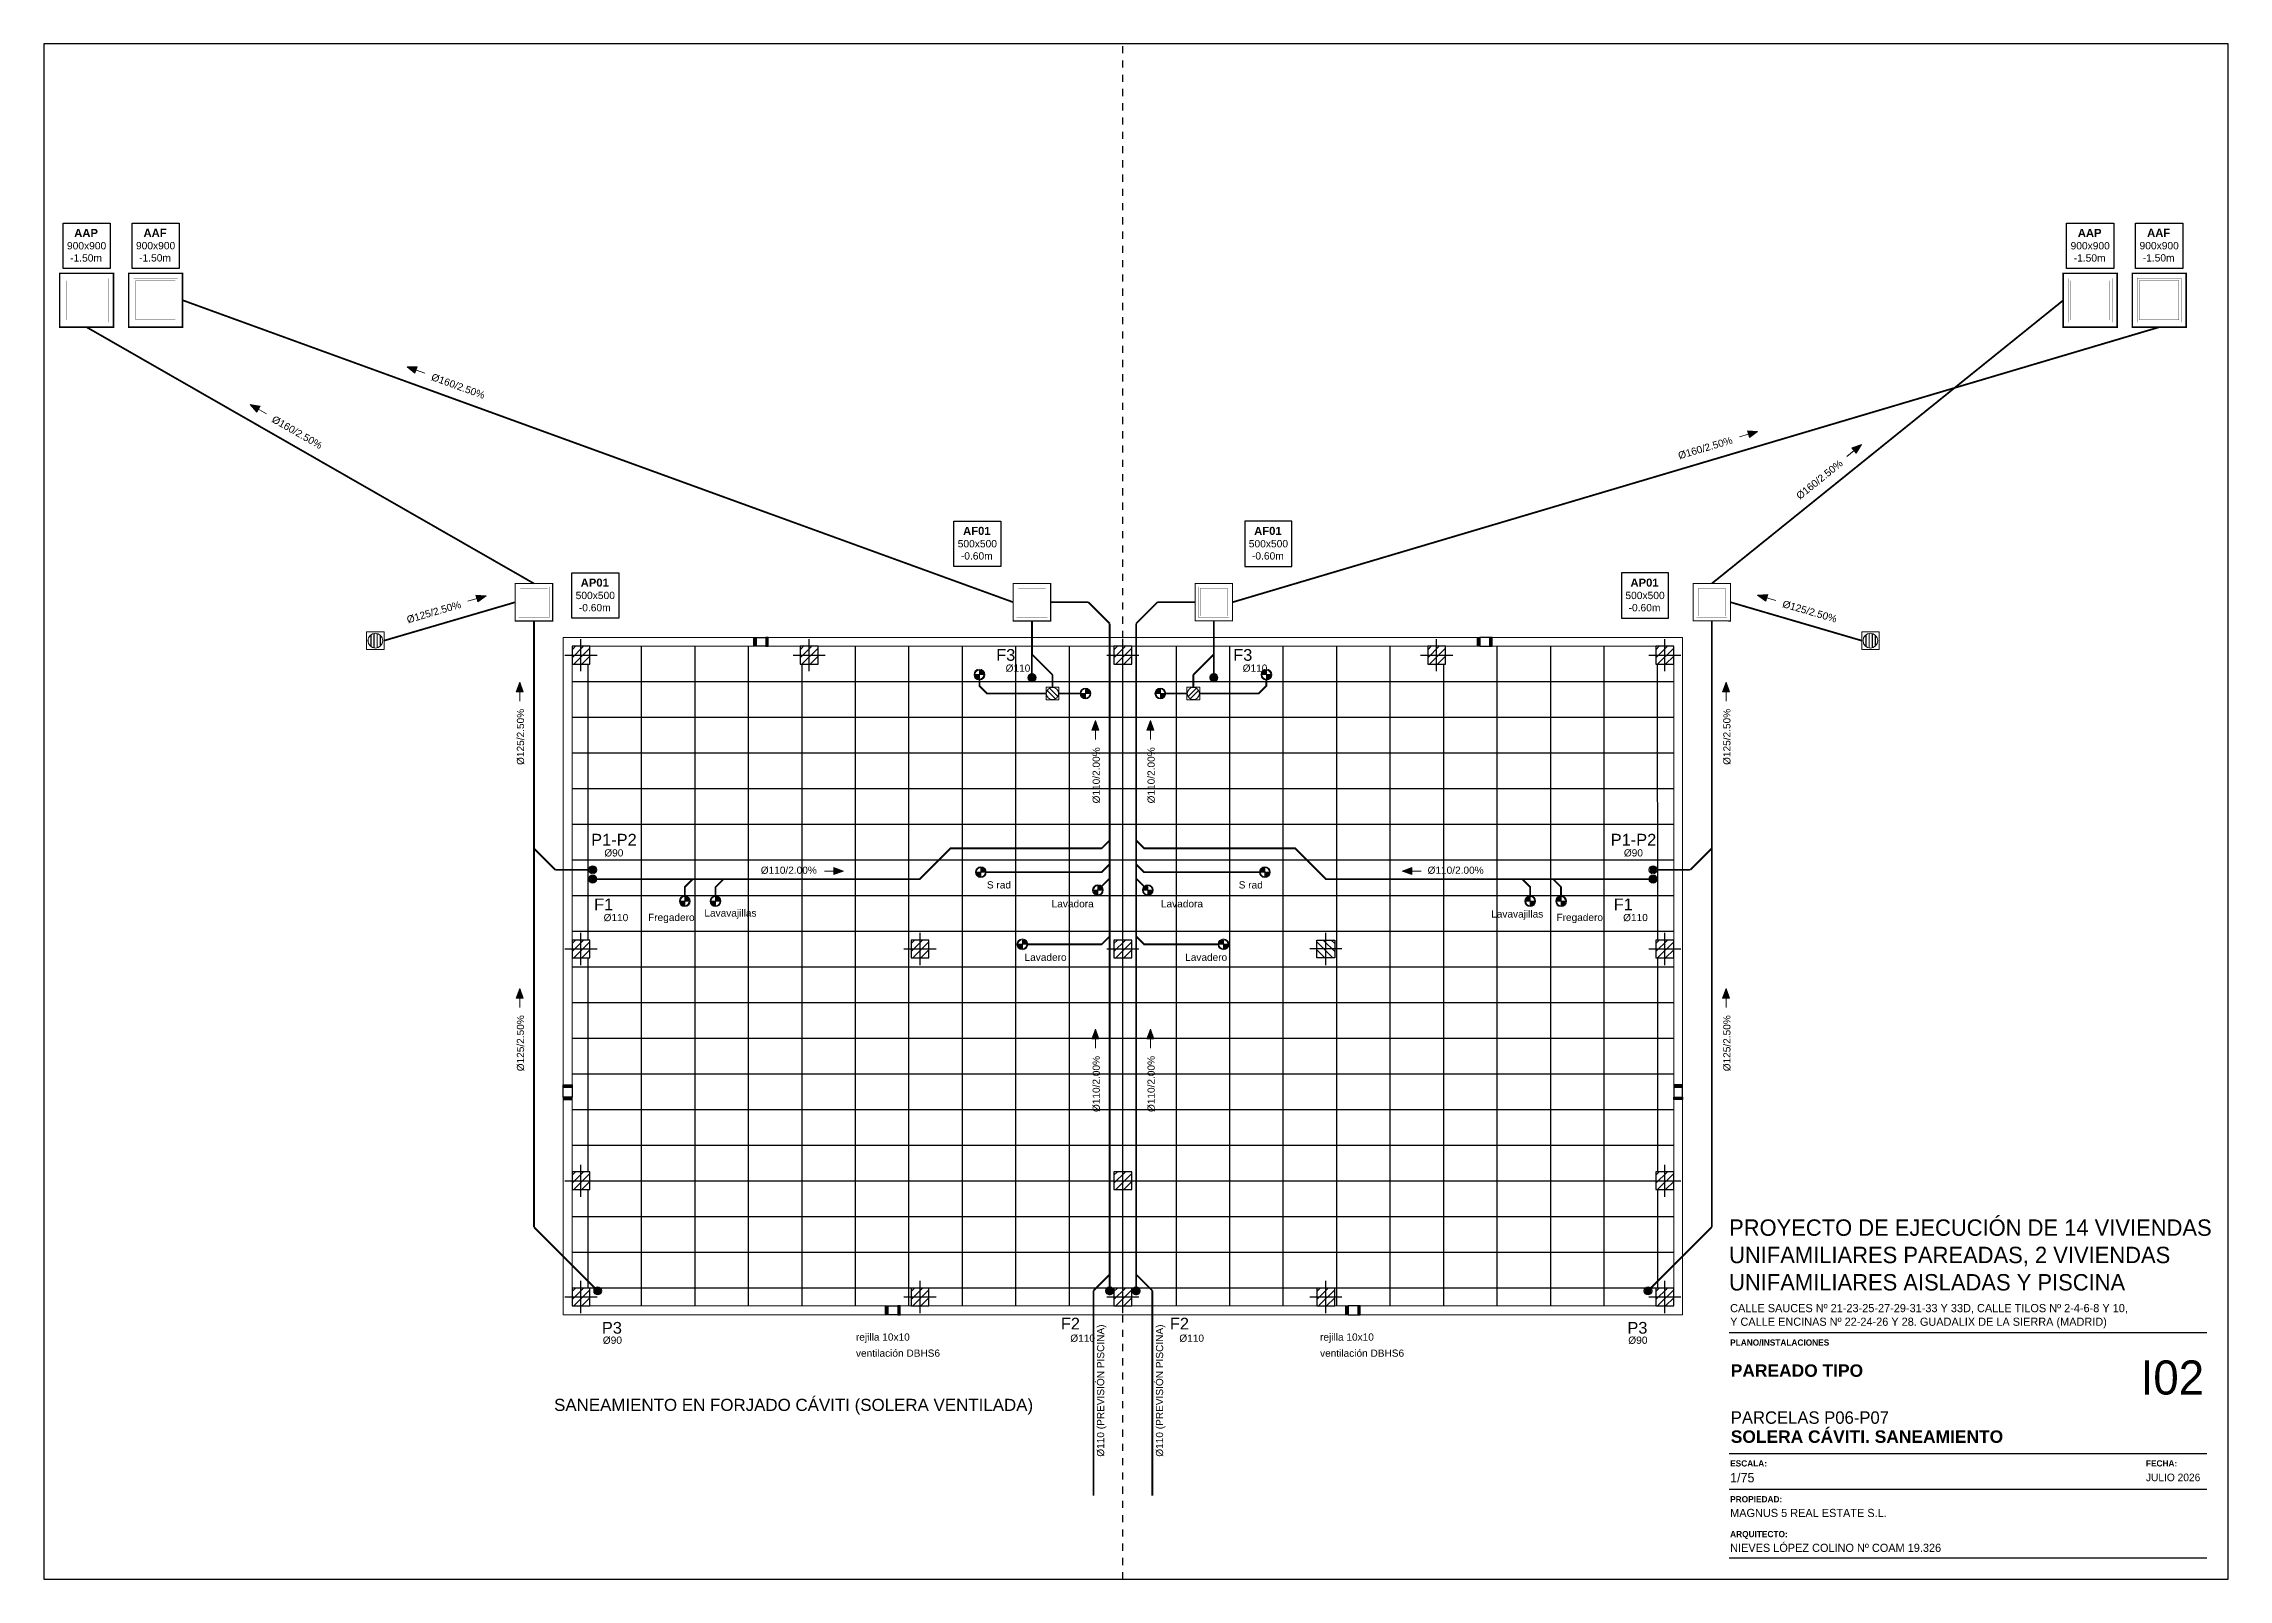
# Model space of a CAD drawing. Header units: millimetres. Extents: x 441156 to 441876, y 4514765 to 4515211.
# Drawn here: x 441225.17 to 441255.81, y 4515165.05 to 4515186.58 of the extents above; entities that cross this region are included whole.
import ezdxf
from ezdxf.enums import TextEntityAlignment as Align

# ---------------------------------------------------------------- set-up
doc = ezdxf.new("R2010")
doc.units = ezdxf.units.MM
doc.linetypes.add('CONTINUA', pattern=[0])
doc.linetypes.add('RAYITAS', pattern=[0.375, 0.25, -0.125])
doc.layers.add('01_cartela', color=6, linetype='Continuous', plot=False)
for name, color, linetype in [('01_FECALES', 170, 'Continuous'), ('01_proyección', 4, 'RAYITAS'), ('01_texto cartela', 5, 'Continuous'), ('01_textos', 7, 'Continuous'), ('01_ventanas', 2, 'Continuous'), ('PILAR_EJES', 1, 'Continuous'), ('PILAR_HORMIGON', 2, 'Continuous'), ('PILAR_RAYA', 4, 'Continuous')]:
    doc.layers.add(name, color=color, linetype=linetype)
for name, color, linetype, lineweight in [('01_varios', 4, 'Continuous', 0), ('INGIN SANEAMIENTO BAJANTE FECALES', 10, 'Continuous', 5), ('INGIN SANEAMIENTO BAJANTE PLUVIALES', 170, 'Continuous', 5), ('INGIN SANEAMIENTO ENTERRADO FECALES', 10, 'Continuous', 25), ('INGIN SANEAMIENTO ENTERRADO PLUVIALES', 170, 'Continuous', 25), ('INGIN SANEAMIENTO TEXTO ENTERRADO', 7, 'Continuous', 0), ('Instalaciones_ventilación_extracción', 86, 'Continuous', 25)]:
    doc.layers.add(name, color=color, linetype=linetype, lineweight=lineweight)
doc.layers.add('INGIN SANEAMIENTO INTERIOR', color=7, linetype='Continuous', lineweight=20, true_color=0x046206)
doc.styles.add('Century Gothic', font='', dxfattribs={"height": 2})
doc.styles.add('Century Gothic_3', font='', dxfattribs={"height": 4.5})
doc.styles.add('Century Gothic_5', font='', dxfattribs={"height": 2.5})
doc.styles.add('Century Gothic_6', font='', dxfattribs={"height": 11})
doc.styles.add('Estilo1', font='swissel.ttf')
doc.styles.add('NIEVES2', font='sanss___.ttf')
doc.styles.add('NIEVES3', font='swisseb.ttf')
doc.styles.get('Century Gothic').set_extended_font_data('Century Gothic')
doc.styles.get('Century Gothic_3').set_extended_font_data('Century Gothic')
doc.styles.get('Century Gothic_5').set_extended_font_data('Century Gothic')
doc.styles.get('Century Gothic_6').set_extended_font_data('Century Gothic')
doc.linetypes.add('FLE2', pattern='A,1e-05,[1,fle2.shx,S=1,R=0,X=0,Y=0],-1', length=1.00001)
pattern_1 = [(90, (441158.91875, 4515129.91135), (-0.043142653, 9e-18), []), (90, (441158.920445, 4515129.913045), (-0.043142653, 9e-18), []), (90, (441158.92214, 4515129.91474), (-0.043142653, 9e-18), [])]

msp = doc.modelspace()

# ---------------------------------------------------------------- texts
at = {"layer": '01_texto cartela', "insert": (441248.80707907, 4515170.47577944), "char_height": 0.23, "width": 6.8221698289, "attachment_point": 1, "style": 'Century Gothic_3'}
msp.add_mtext('\\PPROYECTO DE EJECUCIÓN DE 14 VIVIENDAS UNIFAMILIARES PAREADAS, 2 VIVIENDAS UNIFAMILIARES AISLADAS Y PISCINA', dxfattribs=at)
at = {"layer": '01_texto cartela', "color": 5}
for s, insert, char_height, width, attachment_point, style in [('CALLE SAUCES Nº 21-23-25-27-29-31-33 Y 33D, CALLE TILOS Nº 2-4-6-8 Y 10, \\PY CALLE ENCINAS Nº 22-24-26 Y 28. GUADALIX DE LA SIERRA (MADRID)', (441248.82187296, 4515168.90567982), 0.114550418, 9.2468106263, 1, 'Century Gothic'), ('{\\fCentury Gothic|b1|i0|c0|p34;PLANO/INSTALACIONES}', (441248.82187296, 4515168.40871088), 0.0870135776, 2.1171461181, 1, 'Century Gothic'), ('\\pt2.3273;SOLERA CÁVITI. SANEAMIENTO', (441248.83074929, 4515166.9563479), 0.1745530179, 7.0090801689, 7, 'NIEVES3'), ('\\pt2.3273;\\PPARCELAS P06-P07', (441248.83074929, 4515167.22352015), 0.1745530179, 7.0090801689, 7, 'Century Gothic_5'), ('{\\fCentury Gothic|b1|i0|c0|p34;ESCALA: }', (441248.82187296, 4515166.71433151), 0.0870135776, 2.1171461181, 1, 'Century Gothic'), ('{\\fCentury Gothic|b1|i0|c0|p34;FECHA: }', (441254.65274038, 4515166.71433151), 0.0870135776, 2.1171461181, 1, 'Century Gothic'), ('1/75', (441248.82187296, 4515166.53569907), 0.130914763, 2.1171461181, 1, 'Century Gothic'), ('JULIO 2026', (441254.65274038, 4515166.52747236), 0.106913723, 3.5043768434, 1, 'Century Gothic'), ('{\\fCentury Gothic|b1|i0|c0|p34;PROPIEDAD:}', (441248.82187296, 4515166.21164645), 0.0870135776, 0.8370923696, 1, 'Century Gothic'), ('MAGNUS 5 REAL ESTATE S.L.', (441248.82187296, 4515166.03301401), 0.114550418, 4.882308024, 1, 'Century Gothic'), ('{\\fCentury Gothic|b1|i0|c0|p34;ARQUITECTO:}', (441248.82187296, 4515165.72256117), 0.0870135776, 0.8370923696, 1, 'Century Gothic'), ('NIEVES LÓPEZ COLINO Nº COAM 19.326', (441248.82187296, 4515165.54392873), 0.114550418, 3.6515309653, 1, 'Century Gothic')]:
    msp.add_mtext(s, dxfattribs=dict(at, insert=insert, char_height=char_height, width=width, attachment_point=attachment_point, style=style))
at = {"layer": '01_texto cartela', "color": 1}
for s, insert, char_height, width, attachment_point, style in [('I02', (441255.46882498, 4515168.11444743), 0.478574677, 1.0498533469, 3, 'Century Gothic_6'), ('\\pt2.3273;PAREADO TIPO ', (441248.83074929, 4515167.8823318), 0.1745530179, 7.0090801689, 7, 'NIEVES3')]:
    msp.add_mtext(s, dxfattribs=dict(at, insert=insert, char_height=char_height, width=width, attachment_point=attachment_point, style=style))
at = {"layer": '01_textos', "color": 5, "style": 'Estilo1'}
msp.add_text('SANEAMIENTO EN FORJADO CÁVITI (SOLERA VENTILADA)', height=0.1697265748, dxfattribs=at).set_placement((441232.32817397, 4515167.40633172, -0.00000106))
at = {"layer": 'INGIN SANEAMIENTO BAJANTE FECALES', "color": 10, "style": 'NIEVES2'}
for s, p in [('F3', (441238.52846591, 4515177.92588757, -0.0000013)), ('F3', (441241.85273012, 4515177.92588757, -0.0000013)), ('F1', (441232.89024766, 4515174.42784646, -0.00000053)), ('F1', (441247.18881789, 4515174.42784646, -0.00000053)), ('F2', (441239.43543173, 4515168.54886993, -0.00000225)), ('F2', (441240.96442745, 4515168.54886993, -0.00000225))]:
    msp.add_text(s, height=0.164465438, dxfattribs=at).set_placement(p)
at = {"layer": 'INGIN SANEAMIENTO BAJANTE PLUVIALES', "style": 'NIEVES2'}
for p in [(441232.84854673, 4515175.33493148, -0.00000053), (441247.14711696, 4515175.33493148, -0.00000053)]:
    msp.add_text('P1-P2', height=0.164465438, dxfattribs=at).set_placement(p)
for p in [(441233.13939136, 4515168.48961462, -0.00000048), (441247.52132817, 4515168.48961462, -0.00000048)]:
    msp.add_text('P3', height=0.164465438, dxfattribs=at).set_placement(p, align=Align.CENTER)
at = {"layer": 'INGIN SANEAMIENTO ENTERRADO PLUVIALES'}
for s, height, style, p in [('900x900', 0.102686303, 'Estilo1', (441225.7720202, 4515183.69535055, -0.00000053)), ('AAP', 0.112841979, 'NIEVES3', (441225.76466244, 4515183.86992251, -0.00000053)), ('900x900', 0.102686303, 'Estilo1', (441253.87133722, 4515183.69535055, -0.00000053)), ('AAP', 0.112841979, 'NIEVES3', (441253.86397946, 4515183.86992251, -0.00000053)), ('-1.50m', 0.102686303, 'Estilo1', (441225.76433059, 4515183.52422367, -0.00000053)), ('-1.50m', 0.102686303, 'Estilo1', (441253.8636476, 4515183.52422367, -0.00000053)), ('500x500', 0.102686303, 'Estilo1', (441232.90616315, 4515178.79131335, -0.00000053)), ('AP01', 0.112841979, 'NIEVES3', (441232.89880539, 4515178.96588531, -0.00000053)), ('500x500', 0.102686303, 'Estilo1', (441247.62850471, 4515178.79131335, -0.00000053)), ('AP01', 0.112841979, 'NIEVES3', (441247.62114695, 4515178.96588531, -0.00000053)), ('-0.60m', 0.102686303, 'Estilo1', (441232.89847354, 4515178.62018647, -0.00000053)), ('-0.60m', 0.102686303, 'Estilo1', (441247.6208151, 4515178.62018647, -0.00000053))]:
    msp.add_text(s, height=height, rotation=0.020029945, dxfattribs=dict(at, style=style)).set_placement(p, align=Align.CENTER)
at = {"layer": 'INGIN SANEAMIENTO ENTERRADO PLUVIALES', "color": 10}
for s, height, style, p in [('900x900', 0.102686303, 'Estilo1', (441226.73969739, 4515183.6966738, -0.00000053)), ('AAF', 0.112841979, 'NIEVES3', (441226.73233962, 4515183.87124575, -0.00000053)), ('900x900', 0.102686303, 'Estilo1', (441254.8390144, 4515183.6966738, -0.00000053)), ('AAF', 0.112841979, 'NIEVES3', (441254.83165664, 4515183.87124575, -0.00000053)), ('-1.50m', 0.102686303, 'Estilo1', (441226.73200777, 4515183.52554691, -0.00000053)), ('-1.50m', 0.102686303, 'Estilo1', (441254.83132479, 4515183.52554691, -0.00000053)), ('AF01', 0.112841979, 'NIEVES3', (441238.256994, 4515179.6914369, -0.00000053)), ('AF01', 0.112841979, 'NIEVES3', (441242.33932517, 4515179.6914369, -0.00000053)), ('500x500', 0.102686303, 'Estilo1', (441238.26435176, 4515179.51686494, -0.00000053)), ('-0.60m', 0.102686303, 'Estilo1', (441238.25666215, 4515179.34573806, -0.00000053)), ('500x500', 0.102686303, 'Estilo1', (441242.34668293, 4515179.51686494, -0.00000053)), ('-0.60m', 0.102686303, 'Estilo1', (441242.33899332, 4515179.34573806, -0.00000053))]:
    msp.add_text(s, height=height, rotation=0.020029945, dxfattribs=dict(at, style=style)).set_placement(p, align=Align.CENTER)
at = {"layer": 'INGIN SANEAMIENTO TEXTO ENTERRADO', "style": 'Estilo1'}
for s, p in [('rejilla 10x10', (441236.56185733, 4515168.39166917, -0.00000226)), ('rejilla 10x10', (441243.07060767, 4515168.39166917, -0.00000226)), ('ventilación DBHS6', (441236.56185733, 4515168.16570731, -0.00000226)), ('ventilación DBHS6', (441243.07060767, 4515168.16570731, -0.00000226))]:
    msp.add_text(s, height=0.10125, rotation=0.020029945, dxfattribs=at).set_placement(p)
for s, width, insert, char_height, attachment_point, rotation in [('\\pi-0.13221;Ø160/2.50%', 0.5900810399, (441230.73726198, 4515181.86609581, -0.00000053), 0.10125, 4, 340.040408698), ('\\pi-0.13221;Ø160/2.50%', 0.5900810399, (441228.49788855, 4515181.25865984, -0.00000053), 0.10125, 4, 330.206741811), ('\\pi-0.13221;Ø160/2.50%', 0.5900810399, (441248.22356299, 4515180.8364414, -0.00000053), 0.10125, 4, 16.552742618), ('\\pi-0.13221;Ø160/2.50%', 0.5900810399, (441249.87219772, 4515180.30367147, -0.00000053), 0.10125, 4, 38.885546374), ('\\pi-0.13221;Ø125/2.50%', 0.5900810399, (441230.39195651, 4515178.53485356, -0.00000053), 0.10125, 4, 16.340706715), ('\\pi-0.13221;Ø125/2.50%', 0.5900810399, (441249.68760122, 4515178.69048966, -0.00000053), 0.10125, 4, 343.699352961), ('Ø110', 0.5900810399, (441239.00704571, 4515177.82148549, -0.0000013), 0.10125, 6, 359.979970055), ('Ø110', 0.5900810399, (441242.33130992, 4515177.82148549, -0.0000013), 0.10125, 6, 359.979970055), ('\\pi-0.13221;Ø125/2.50%', 0.5900810399, (441231.85884142, 4515176.59792232, -0.00000053), 0.10125, 4, 90.020029945), ('\\pi-0.13221;Ø125/2.50%', 0.5900810399, (441248.7778118, 4515176.59792232, -0.00000053), 0.10125, 4, 90.020029945), ('\\pi-0.13221;Ø110/2.00%', 0.5900810399, (441239.93330466, 4515176.05806279, -0.00000053), 0.10125, 4, 90.020029945), ('\\pi-0.13221;Ø110/2.00%', 0.5900810399, (441240.70331786, 4515176.05806403, -0.00000053), 0.10125, 4, 90.020029945), ('Ø90', 0.5900810399, (441233.30011899, 4515175.23052941, -0.00000053), 0.10125, 6, 359.979970055), ('Ø90', 0.5900810399, (441247.59868922, 4515175.23052941, -0.00000053), 0.10125, 6, 359.979970055), ('\\pi-0.13221;Ø110/2.00%', 0.5900810399, (441235.35888757, 4515174.98736108, -0.00000102), 0.10125, 4, 0.020029945), ('S rad', 0.5900810399, (441238.73659335, 4515174.78304405, -0.00000053), 0.10125, 6, 359.979970055), ('S rad', 0.5900810399, (441242.26793002, 4515174.78304405, -0.00000053), 0.10125, 6, 359.979970055), ('\\pi-0.13221;Ø110/2.00%', 0.5900810399, (441244.71061913, 4515174.98736108, -0.00000102), 0.10125, 4, 0.020029945), ('Lavadora', 0.5900810399, (441239.89625031, 4515174.51796605, -0.00000102), 0.10125, 6, 359.979970055), ('Lavadora', 0.5900810399, (441241.42871564, 4515174.51796605, -0.00000102), 0.10125, 6, 359.979970055), ('Ø110', 0.5900810399, (441233.36882747, 4515174.32344439, -0.00000053), 0.10125, 6, 359.979970055), ('Fregadero', 0.5900810399, (441234.29895565, 4515174.31231094, -0.00000049), 0.10125, 6, 359.979970055), ('Lavavajillas', 0.5900810399, (441235.16739928, 4515174.37354334, -0.00000102), 0.10125, 6, 359.979970055), ('Lavavajillas', 0.5900810399, (441246.20115272, 4515174.36022772, -0.00000102), 0.10125, 6, 359.979970055), ('Fregadero', 0.5900810399, (441247.03841309, 4515174.31231094, -0.00000049), 0.10125, 6, 359.979970055), ('Ø110', 0.5900810399, (441247.6673977, 4515174.32344439, -0.00000053), 0.10125, 6, 359.979970055), ('Lavadero', 0.5900810399, (441239.51616623, 4515173.76780558, -0.00000053), 0.10125, 6, 359.979970055), ('Lavadero', 0.5900810399, (441241.76822364, 4515173.76780558, -0.00000053), 0.10125, 6, 359.979970055), ('\\pi-0.13221;Ø125/2.50%', 0.5900810399, (441231.85884142, 4515172.30149973, -0.00000053), 0.10125, 4, 90.020029945), ('\\pi-0.13221;Ø125/2.50%', 0.5900810399, (441248.7778118, 4515172.30149973, -0.00000053), 0.10125, 4, 90.020029945), ('\\pi-0.13221;Ø110/2.00%', 0.5900810399, (441239.93331412, 4515171.72979782, -0.00000053), 0.10125, 4, 90.020029945), ('\\pi-0.13221;Ø110/2.00%', 0.5900810399, (441240.70332732, 4515171.72979907, -0.00000053), 0.10125, 4, 90.020029945), ('Ø90', 0.5900810399, (441233.14580192, 4515168.39653981, -0.00000048), 0.102375, 5, 0.020029945), ('Ø110', 0.5900810399, (441239.91401153, 4515168.4245878, -0.00000225), 0.10125, 6, 359.979970055), ('Ø110 (PREVISIÓN PISCINA)', 2.8089602498, (441240.00827144, 4515168.61879514, -0.00000225), 0.10125, 6, 89.979970055), ('Ø110 (PREVISIÓN PISCINA)', 2.8089602498, (441240.83494567, 4515168.61879514, -0.00000225), 0.10125, 6, 89.979970055), ('Ø110', 0.5900810399, (441241.44300725, 4515168.4245878, -0.00000225), 0.10125, 6, 359.979970055), ('Ø90', 0.5900810399, (441247.52773872, 4515168.39653981, -0.00000048), 0.102375, 5, 0.020029945)]:
    msp.add_mtext_dynamic_manual_height_columns(s, width=width, gutter_width=12.5, heights=[0], dxfattribs=dict(at, insert=insert, char_height=char_height, attachment_point=attachment_point, rotation=rotation))

# ---------------------------------------------------------------- blocks, each defined once
blk = doc.blocks.new('Ejes del pilar')
at = {"layer": 'PILAR_EJES'}
for p, q in [((-0.5, 0), (0.5, 0)), ((0, -0.5), (0, 0.5))]:
    blk.add_line(p, q, dxfattribs=at)
blk = doc.blocks.new('707288125-RAYADO P13')
at = {"layer": 'PILAR_RAYA'}
for p, q in [((-0.00125, -0.00036), (0.00036, 0.00125)), ((-0.00125, 0.00077), (-0.00077, 0.00125)), ((-0.00101, -0.00125), (0.00125, 0.00101)), ((0.00012, -0.00125), (0.00125, -0.00012))]:
    blk.add_line(p, q, dxfattribs=at)
blk = doc.blocks.new('B PLUVIALES')
at = {"layer": 'INGIN SANEAMIENTO BAJANTE PLUVIALES', "lineweight": 0}
h = blk.add_hatch(color=256, dxfattribs=at)
h.dxf.hatch_style = 1
edge = h.paths.add_edge_path()
edge.add_arc((57.049, 40.386), 0.0688, 0, 360)
for radius in [0.0918, 0.0688]:
    blk.add_circle((57.049, 40.386), radius, dxfattribs=at)
blk = doc.blocks.new('BAJANTE FECALES')
at = {"layer": 'INGIN SANEAMIENTO BAJANTE FECALES', "lineweight": 0}
h = blk.add_hatch(dxfattribs=at)
h.set_pattern_fill('GOST_WOOD', color=256, scale=0.005)
edge = h.paths.add_edge_path(flags=17)
edge.add_arc((57.049, 39.966), 0.0688, 0, 360)
edge = h.paths.add_edge_path()
edge.add_arc((57.049, 39.966), 0.0918, 0, 360)
h = blk.add_hatch(color=256, dxfattribs=at)
h.dxf.hatch_style = 1
edge = h.paths.add_edge_path()
edge.add_arc((57.049, 39.966), 0.0688, 0, 360)
for radius in [0.0918, 0.0688]:
    blk.add_circle((57.049, 39.966), radius, dxfattribs=at)
blk = doc.blocks.new('SIFON')
at = {"layer": 'INGIN SANEAMIENTO INTERIOR', "linetype": 'Continuous', "lineweight": 0}
h = blk.add_hatch(color=256, dxfattribs=at)
h.dxf.hatch_style = 1
edge = h.paths.add_edge_path()
edge.add_line((1065.928, 523.956), (1065.852, 523.956))
edge.add_arc((1065.928, 523.956), 0.076, 180, 270)
edge.add_line((1065.928, 523.88), (1065.928, 523.956))
edge = h.paths.add_edge_path()
edge.add_line((1065.928, 524.032), (1065.928, 523.956))
edge.add_line((1065.928, 523.956), (1066.004, 523.956))
edge.add_arc((1065.928, 523.956), 0.076, 0, 90)
for points in [[(1065.852, 523.956), (1066.004, 523.956)], [(1065.928, 524.032), (1065.928, 523.88)]]:
    blk.add_lwpolyline(points, dxfattribs=at)
for radius in [0.0891, 0.076]:
    blk.add_circle((1065.928, 523.956), radius, dxfattribs=at)
blk = doc.blocks.new('BOTE_SIFONICO')
at = {"layer": 'INGIN SANEAMIENTO INTERIOR', "ltscale": 0.5}
for p, q in [((-0.062, -0.036), (0.036, 0.062)), ((-0.036, -0.062), (0.062, 0.036))]:
    blk.add_line(p, q, dxfattribs=at)
blk.add_lwpolyline([(-0.075, -0.075), (0.075, -0.075), (0.075, 0.075), (-0.075, 0.075), (-0.075, -0.075)], close=True, dxfattribs=at)
blk.add_circle((0, 0), 0.0712, dxfattribs=at)
blk = doc.blocks.new('ARQUETA FECALES 1')
at = {"layer": 'INGIN SANEAMIENTO ENTERRADO FECALES'}
for points, const_width in [([(13.525, 21.29), (13.525, 21.824), (14.059, 21.824), (14.059, 21.29)], 0.015), ([(13.574, 21.339), (13.574, 21.775), (14.01, 21.775), (14.01, 21.339)], 0.0015), ([(13.597, 21.362), (13.597, 21.753), (13.988, 21.753), (13.988, 21.362)], 0.0015)]:
    blk.add_lwpolyline(points, close=True, dxfattribs=dict(at, const_width=const_width))

# ---------------------------------------------------------------- hatches: boundary and pattern name
at = {"layer": 'INGIN SANEAMIENTO BAJANTE PLUVIALES', "lineweight": 0}
h = msp.add_hatch(dxfattribs=at)
h.set_pattern_fill('JIS_RC_18', color=256, scale=0.002397, angle=45)
h.set_pattern_definition(pattern_1)
edge = h.paths.add_edge_path()
edge.add_arc((441229.82158138, 4515178.20870162), 0.10331887, 0, 360)
h = msp.add_hatch(dxfattribs=at)
h.set_pattern_fill('JIS_RC_18', color=256, scale=0.002397, angle=45)
h.set_pattern_definition(pattern_1)
edge = h.paths.add_edge_path()
edge.add_arc((441250.78945332, 4515178.20870162), 0.10331887, 0, 360)
at = {"layer": 'INGIN SANEAMIENTO TEXTO ENTERRADO'}
h = msp.add_hatch(color=256, dxfattribs=at)
h.dxf.hatch_style = 1
h.paths.add_polyline_path([(441230.41008931, 4515182.05067024), (441230.37668702, 4515181.95879652), (441230.26698334, 4515182.05069006)])
h = msp.add_hatch(color=256, dxfattribs=at)
h.dxf.hatch_style = 1
h.paths.add_polyline_path([(441228.20704598, 4515181.49639978), (441228.15844347, 4515181.41158063), (441228.06604595, 4515181.52086017)])
h = msp.add_hatch(color=256, dxfattribs=at)
h.dxf.hatch_style = 1
h.paths.add_polyline_path([(441249.09133275, 4515181.05638754), (441249.06351466, 4515181.15010332), (441249.20636293, 4515181.14151906)])
h = msp.add_hatch(color=256, dxfattribs=at)
h.dxf.hatch_style = 1
h.paths.add_polyline_path([(441250.59130166, 4515180.83686016), (441250.52995948, 4515180.91297605), (441250.66535493, 4515180.959316)])
h = msp.add_hatch(color=256, dxfattribs=at)
h.dxf.hatch_style = 1
h.paths.add_polyline_path([(441231.26053428, 4515178.75158683), (441231.2330632, 4515178.84540491), (441231.37587873, 4515178.83629207)])
h = msp.add_hatch(color=256, dxfattribs=at)
h.dxf.hatch_style = 1
h.paths.add_polyline_path([(441249.34931642, 4515178.8538086), (441249.32184534, 4515178.75999052), (441249.2065009, 4515178.84469576)])
h = msp.add_hatch(color=256, dxfattribs=at)
h.dxf.hatch_style = 1
h.paths.add_polyline_path([(441231.89492335, 4515177.49240471), (441231.79716603, 4515177.49240471), (441231.84604469, 4515177.62690451)])
h = msp.add_hatch(color=256, dxfattribs=at)
h.dxf.hatch_style = 1
h.paths.add_polyline_path([(441248.81389373, 4515177.49240471), (441248.71613642, 4515177.49240471), (441248.76501507, 4515177.62690451)])
h = msp.add_hatch(color=256, dxfattribs=at)
h.dxf.hatch_style = 1
h.paths.add_polyline_path([(441239.96938659, 4515176.95254517), (441239.87162928, 4515176.95254517), (441239.92050793, 4515177.08704497)])
h = msp.add_hatch(color=256, dxfattribs=at)
h.dxf.hatch_style = 1
h.paths.add_polyline_path([(441240.73939979, 4515176.95254642), (441240.64164247, 4515176.95254642), (441240.69052113, 4515177.08704622)])
h = msp.add_hatch(color=256, dxfattribs=at)
h.dxf.hatch_style = 1
h.paths.add_polyline_path([(441236.25336996, 4515174.92912738), (441236.25336996, 4515175.02688469), (441236.38786976, 4515174.97800604)])
h = msp.add_hatch(color=256, dxfattribs=at)
h.dxf.hatch_style = 1
h.paths.add_polyline_path([(441244.35766526, 4515174.92912891), (441244.35766522, 4515175.02688622), (441244.22316544, 4515174.97800751)])
h = msp.add_hatch(color=256, dxfattribs=at)
h.dxf.hatch_style = 1
h.paths.add_polyline_path([(441231.89492335, 4515173.19598212), (441231.79716603, 4515173.19598212), (441231.84604469, 4515173.33048192)])
h = msp.add_hatch(color=256, dxfattribs=at)
h.dxf.hatch_style = 1
h.paths.add_polyline_path([(441248.81389373, 4515173.19598212), (441248.71613642, 4515173.19598212), (441248.76501507, 4515173.33048192)])
h = msp.add_hatch(color=256, dxfattribs=at)
h.dxf.hatch_style = 1
h.paths.add_polyline_path([(441239.96939605, 4515172.62428021), (441239.87163874, 4515172.62428021), (441239.9205174, 4515172.75878001)])
h = msp.add_hatch(color=256, dxfattribs=at)
h.dxf.hatch_style = 1
h.paths.add_polyline_path([(441240.73940925, 4515172.62428146), (441240.64165194, 4515172.62428146), (441240.69053059, 4515172.75878126)])
at = {"layer": 'Instalaciones_ventilación_extracción'}
h = msp.add_hatch(color=256, dxfattribs=at)
h.dxf.hatch_style = 1
h.paths.add_polyline_path([(441235.12754717, 4515178.12937928), (441235.1601792, 4515178.12937928), (441235.1601792, 4515178.25437928), (441235.12754717, 4515178.25437928)])
h = msp.add_hatch(color=256, dxfattribs=at)
h.dxf.hatch_style = 1
h.paths.add_polyline_path([(441235.29952117, 4515178.12937928), (441235.33215319, 4515178.12937928), (441235.33215319, 4515178.25437928), (441235.29952116, 4515178.25437928)])
h = msp.add_hatch(color=256, dxfattribs=at)
h.dxf.hatch_style = 1
h.paths.add_polyline_path([(441245.31151353, 4515178.12937928), (441245.2788815, 4515178.12937928), (441245.2788815, 4515178.25437928), (441245.31151353, 4515178.25437928)])
h = msp.add_hatch(color=256, dxfattribs=at)
h.dxf.hatch_style = 1
h.paths.add_polyline_path([(441245.48348752, 4515178.12937928), (441245.45085549, 4515178.12937928), (441245.45085549, 4515178.25437928), (441245.48348752, 4515178.25437928)])
h = msp.add_hatch(color=256, dxfattribs=at)
h.dxf.hatch_style = 1
h.paths.add_polyline_path([(441232.45551753, 4515171.97750481), (441232.45551753, 4515171.94487279), (441232.58051753, 4515171.94487279), (441232.58051753, 4515171.97750481)])
h = msp.add_hatch(color=256, dxfattribs=at)
h.dxf.hatch_style = 1
h.paths.add_polyline_path([(441232.45551753, 4515171.80553082), (441232.45551753, 4515171.7728988), (441232.58051753, 4515171.7728988), (441232.58051753, 4515171.80553082)])
h = msp.add_hatch(color=256, dxfattribs=at)
h.dxf.hatch_style = 1
h.paths.add_polyline_path([(441248.15551753, 4515171.97750481), (441248.15551753, 4515171.94487279), (441248.03051753, 4515171.94487279), (441248.03051753, 4515171.97750481)])
h = msp.add_hatch(color=256, dxfattribs=at)
h.dxf.hatch_style = 1
h.paths.add_polyline_path([(441248.15551753, 4515171.80553082), (441248.15551753, 4515171.7728988), (441248.03051753, 4515171.7728988), (441248.03051753, 4515171.80553082)])
h = msp.add_hatch(color=256, dxfattribs=at)
h.dxf.hatch_style = 1
h.paths.add_polyline_path([(441236.9756091, 4515168.75437928), (441237.00824113, 4515168.75437928), (441237.00824113, 4515168.87937928), (441236.9756091, 4515168.87937928)])
h = msp.add_hatch(color=256, dxfattribs=at)
h.dxf.hatch_style = 1
h.paths.add_polyline_path([(441237.14758309, 4515168.75437928), (441237.18021512, 4515168.75437928), (441237.18021512, 4515168.87937928), (441237.14758309, 4515168.87937928)])
h = msp.add_hatch(color=256, dxfattribs=at)
h.dxf.hatch_style = 1
h.paths.add_polyline_path([(441243.4634516, 4515168.75437928), (441243.43081957, 4515168.75437928), (441243.43081957, 4515168.87937928), (441243.4634516, 4515168.87937928)])
h = msp.add_hatch(color=256, dxfattribs=at)
h.dxf.hatch_style = 1
h.paths.add_polyline_path([(441243.63542559, 4515168.75437928), (441243.60279356, 4515168.75437928), (441243.60279356, 4515168.87937928), (441243.63542559, 4515168.87937928)])

# ---------------------------------------------------------------- linework, layer by layer
at = {"layer": '01_cartela', "color": 3}
msp.add_lwpolyline([(441225.17036416, 4515186.58008588), (441225.17036416, 4515165.04506187), (441255.80835222, 4515165.04506187), (441255.80835222, 4515186.58008588)], close=True, dxfattribs=at)
at = {"layer": '01_proyección', "color": 10, "ltscale": 0.25}
msp.add_line((441240.30551735, 4515165.04506187, 0.00000008), (441240.30551735, 4515186.58008588, 0.0000008), dxfattribs=at)
at = {"layer": '01_texto cartela', "color": 5}
for p, q in [((441248.80707907, 4515168.50596835), (441255.50835222, 4515168.50596835)), ((441248.80707907, 4515166.81158897), (441255.50835222, 4515166.81158897)), ((441248.80707907, 4515166.30926953), (441255.50835222, 4515166.30926953)), ((441248.80707907, 4515165.34506187), (441255.50835222, 4515165.34506187))]:
    msp.add_line(p, q, dxfattribs=at)
at = {"layer": '01_varios', "elevation": -0.00000053}
for points in [[(441232.45551753, 4515178.25437928), (441248.15551753, 4515178.25437928), (441248.15551753, 4515168.75437928), (441232.45551753, 4515168.75437928)], [(441232.58051753, 4515178.12937928), (441248.03051753, 4515178.12937928), (441248.03051753, 4515168.87937928), (441232.58051753, 4515168.87937928)]]:
    msp.add_lwpolyline(points, close=True, dxfattribs=at)
at = {"layer": '01_ventanas', "linetype": 'CONTINUA'}
for p, q in [((441233.55551753, 4515168.87937928, -0.00000122), (441233.55551753, 4515178.12937928, -0.00000091)), ((441234.30551753, 4515168.87937928, -0.00000122), (441234.30551753, 4515178.12937928, -0.00000091)), ((441235.05551753, 4515168.87937928, -0.00000122), (441235.05551753, 4515178.12937928, -0.00000091)), ((441236.55551753, 4515168.87937928, -0.00000122), (441236.55551753, 4515178.12937928, -0.00000091)), ((441237.30551753, 4515168.87937928, -0.00000122), (441237.30551753, 4515178.12937928, -0.00000091)), ((441238.05551753, 4515168.87937928, -0.00000122), (441238.05551753, 4515178.12937928, -0.00000091)), ((441238.80551753, 4515168.87937928, -0.00000122), (441238.80551753, 4515178.12937928, -0.00000091)), ((441239.55551753, 4515168.87937928, -0.00000122), (441239.55551753, 4515178.12937928, -0.00000091)), ((441240.30551753, 4515168.90437928, -0.00000122), (441240.30551753, 4515178.10437928, -0.00000091)), ((441241.05551753, 4515168.87937928, -0.00000122), (441241.05551753, 4515178.12937928, -0.00000091)), ((441241.80551753, 4515168.87937928, -0.00000122), (441241.80551753, 4515178.12937928, -0.00000091)), ((441242.55551753, 4515168.87937928, -0.00000122), (441242.55551753, 4515178.12937928, -0.00000091)), ((441243.30551753, 4515168.87937928, -0.00000122), (441243.30551753, 4515178.12937928, -0.00000091)), ((441244.05551753, 4515168.87937928, -0.00000122), (441244.05551753, 4515178.12937928, -0.00000091)), ((441245.55551753, 4515168.87937928, -0.00000122), (441245.55551753, 4515178.12937928, -0.00000091)), ((441246.30551753, 4515168.87937928, -0.00000122), (441246.30551753, 4515178.12937928, -0.00000091)), ((441247.05551753, 4515168.87937928, -0.00000122), (441247.05551753, 4515178.12937928, -0.00000091)), ((441248.03051753, 4515177.62937928, -0.00000106), (441232.58051753, 4515177.62937928, -0.00000106)), ((441232.80551753, 4515174.00937816, -0.00000053), (441232.80551753, 4515177.87937901)), ((441235.80551753, 4515168.87937928, -0.00000122), (441235.80551753, 4515177.879379)), ((441244.80551753, 4515168.87937928, -0.00000122), (441244.80551753, 4515177.87937901, 0.00000222)), ((441247.80551753, 4515174.00937816, -0.00000074), (441247.80474925, 4515177.879379)), ((441248.03051753, 4515177.12937928, -0.00000106), (441232.58051753, 4515177.12937928, -0.00000106)), ((441248.03051753, 4515176.62937928, -0.00000106), (441232.58051753, 4515176.62937928, -0.00000106)), ((441248.03051753, 4515176.12937928, -0.00000106), (441232.58051753, 4515176.12937928, -0.00000106)), ((441248.03051753, 4515175.62937928, -0.00000106), (441232.58051753, 4515175.62937928, -0.00000106)), ((441248.03051753, 4515175.12937928, -0.00000106), (441232.58051753, 4515175.12937928, -0.00000106)), ((441248.03051753, 4515174.62937928, -0.00000106), (441232.58051753, 4515174.62937928, -0.00000106)), ((441248.03051753, 4515174.12937928, -0.00000107), (441232.58051753, 4515174.12937928, -0.00000052)), ((441248.03051753, 4515173.62937928, -0.00000106), (441232.58051753, 4515173.62937928, -0.00000106)), ((441232.80551753, 4515170.75937277, -0.00000097), (441232.80551753, 4515173.75937816, -0.00000056)), ((441247.80551753, 4515170.75937277, -0.0000006), (441247.80551753, 4515173.75937816, -0.00000073)), ((441248.03051753, 4515173.12937928, -0.00000106), (441232.58051753, 4515173.12937928, -0.00000106)), ((441248.03051753, 4515172.62937928, -0.00000106), (441232.58051753, 4515172.62937928, -0.00000106)), ((441248.03051753, 4515172.12937928, -0.00000106), (441232.58051753, 4515172.12937928, -0.00000106)), ((441248.03051753, 4515171.62937928, -0.00000106), (441232.58051753, 4515171.62937928, -0.00000106)), ((441248.03051753, 4515171.12937928, -0.00000106), (441232.58051753, 4515171.12937928, -0.00000106)), ((441247.78051717, 4515170.62937928, -0.00000053), (441232.58051753, 4515170.62937928, -0.00000106)), ((441232.80551753, 4515169.129379), (441232.80551753, 4515170.50937277, -0.000001)), ((441247.80551753, 4515169.12937901, -0.00000053), (441247.80551753, 4515170.50937277, -0.00000059)), ((441248.03051753, 4515170.12937928, -0.00000106), (441232.58051753, 4515170.12937928, -0.00000106)), ((441248.03051753, 4515169.62937928, -0.00000106), (441232.58051753, 4515169.62937928, -0.00000106)), ((441247.78051753, 4515169.12937928, -0.00000106), (441232.83051753, 4515169.12937928, -0.00000053))]:
    msp.add_line(p, q, dxfattribs=at)
at = {"layer": 'INGIN SANEAMIENTO BAJANTE PLUVIALES', "lineweight": 0, "elevation": -0.00000053}
for points in [[(441229.94424659, 4515178.08603641), (441229.94424659, 4515178.33136683), (441229.69891616, 4515178.33136683), (441229.69891616, 4515178.08603641)], [(441250.66678811, 4515178.08603641), (441250.66678811, 4515178.33136683), (441250.91211853, 4515178.33136683), (441250.91211853, 4515178.08603641)]]:
    msp.add_lwpolyline(points, close=True, dxfattribs=at)
at = {"layer": 'INGIN SANEAMIENTO BAJANTE PLUVIALES', "lineweight": 0}
for centre in [(441229.82158138, 4515178.20870162, -0.00000053), (441250.78945332, 4515178.20870162, -0.00000053)]:
    msp.add_circle(centre, 0.10331887, dxfattribs=at)
at = {"layer": 'INGIN SANEAMIENTO ENTERRADO FECALES', "color": 170, "elevation": -0.00000053}
for points, const_width in [([(441226.1500202, 4515182.60353674), (441225.3940202, 4515182.60353687), (441225.39402034, 4515183.35953687), (441226.15002034, 4515183.35953674)], 0.02121995), ([(441226.0801438, 4515182.67341316), (441225.46389662, 4515182.67341327), (441225.46389673, 4515183.28966045), (441226.08014391, 4515183.28966034)], 0.002122), ([(441226.04841327, 4515182.7051437), (441225.49562717, 4515182.7051438), (441225.49562727, 4515183.25792991), (441226.04841337, 4515183.25792981)], 0.002122), ([(441254.24933722, 4515182.60353674), (441253.49333722, 4515182.60353687), (441253.49333735, 4515183.35953687), (441254.24933735, 4515183.35953674)], 0.02121995), ([(441254.17946082, 4515182.67341316), (441253.56321364, 4515182.67341327), (441253.56321375, 4515183.28966045), (441254.17946093, 4515183.28966034)], 0.002122), ([(441254.14773029, 4515182.7051437), (441253.59494418, 4515182.7051438), (441253.59494428, 4515183.25792991), (441254.14773039, 4515183.25792981)], 0.002122), ([(441232.30853216, 4515178.48476687), (441231.78353215, 4515178.48476696), (441231.78353225, 4515179.00976696), (441232.30853225, 4515179.00976687)], 0.01473608), ([(441232.26000688, 4515178.53329216), (441231.83205745, 4515178.53329224), (441231.83205752, 4515178.96124167), (441232.26000695, 4515178.96124159)], 0.00147361), ([(441232.23797179, 4515178.55532726), (441231.85409255, 4515178.55532733), (441231.85409262, 4515178.93920657), (441232.23797186, 4515178.9392065)], 0.00147361), ([(441248.30250254, 4515178.48476687), (441248.82750254, 4515178.48476696), (441248.82750245, 4515179.00976696), (441248.30250245, 4515179.00976687)], 0.01473608), ([(441248.35102782, 4515178.53329216), (441248.77897725, 4515178.53329224), (441248.77897717, 4515178.96124167), (441248.35102774, 4515178.96124159)], 0.00147361), ([(441248.37306291, 4515178.55532726), (441248.75694215, 4515178.55532733), (441248.75694208, 4515178.93920657), (441248.37306284, 4515178.9392065)], 0.00147361)]:
    msp.add_lwpolyline(points, close=True, dxfattribs=dict(at, const_width=const_width))
at = {"layer": 'INGIN SANEAMIENTO ENTERRADO FECALES', "const_width": 0.025}
for points, elevation in [([(441238.76778506, 4515178.74726687), (441227.11769736, 4515182.98286006)], -0.00000053), ([(441241.84324964, 4515178.74726687), (441254.8390144, 4515182.60486003)], -0.00000053), ([(441239.29278506, 4515178.74726678), (441239.82051719, 4515178.74726678)], -0.00000053), ([(441239.82051719, 4515178.74726678), (441240.12051654, 4515178.44726678)], -0.00000053), ([(441240.7905175, 4515178.74726678), (441240.49051816, 4515178.44726678)], -0.00000053), ([(441241.31824964, 4515178.74726678), (441240.7905175, 4515178.74726678)], -0.00000053), ([(441239.02984376, 4515177.74727314), (441239.03028501, 4515178.48476682)], -0.00000053), ([(441240.12049621, 4515169.14730803), (441240.12051654, 4515178.44726678)], -0.00000053), ([(441240.49053849, 4515169.14730803), (441240.49051816, 4515178.44726678)], -0.00000053), ([(441241.58119093, 4515177.74727314), (441241.58074968, 4515178.48476682)], -0.00000053), ([(441239.31725372, 4515177.72957348), (441239.03001369, 4515178.01681351)], -0.00000053), ([(441241.29378097, 4515177.72957348), (441241.581021, 4515178.01681351)], -0.00000053), ([(441238.29301762, 4515177.65731305), (441238.29301762, 4515177.57451833), (441238.40000099, 4515177.46753496), (441239.22725372, 4515177.46753496)], -0.00000053), ([(441239.31725372, 4515177.55753496), (441239.31725372, 4515177.72957348)], -0.00000053), ([(441241.29378097, 4515177.55753496), (441241.29378097, 4515177.72957348)], -0.00000053), ([(441242.31801707, 4515177.65731305), (441242.31801707, 4515177.57451833), (441242.21103371, 4515177.46753496), (441241.38378097, 4515177.46753496)], -0.00000053), ([(441239.40725372, 4515177.46753496), (441239.7051411, 4515177.46753496)], -0.00000053), ([(441241.20378097, 4515177.46753496), (441240.90589359, 4515177.46753496)], -0.00000053), ([(441232.92697512, 4515174.86470308), (441237.45700589, 4515174.86470308), (441237.88906413, 4515175.29676131), (441240.0088084, 4515175.29676131), (441240.1205174, 4515175.40847031)], -0.00000053), ([(441247.68405957, 4515174.86470308), (441243.1540288, 4515174.86470308), (441242.72197057, 4515175.29676131), (441240.60222629, 4515175.29676131), (441240.4905173, 4515175.40847031)], -0.00000053), ([(441238.38937372, 4515174.96199725), (441240.0088084, 4515174.96199725), (441240.1205174, 4515175.07370625)], -0.00000053), ([(441240.0088084, 4515174.76343771), (441240.1205174, 4515174.8751467)], -0.00000053), ([(441242.22166098, 4515174.96199725), (441240.60222629, 4515174.96199725), (441240.4905173, 4515175.07370625)], -0.00000053), ([(441240.60222629, 4515174.76343771), (441240.4905173, 4515174.8751467)], -0.00000053), ([(441238.9708019, 4515173.95014315), (441240.0088084, 4515173.95014315), (441240.1205174, 4515174.06185215)], -0.00000053), ([(441241.6402328, 4515173.95014315), (441240.60222629, 4515173.95014315), (441240.4905173, 4515174.06185215)], -0.00000053), ([(441239.89217986, 4515169.09233785), (441240.12050666, 4515169.32066465)], -0.00000201), ([(441240.71885446, 4515169.09233785), (441240.49052766, 4515169.32066465)], -0.00000201), ([(441239.89217987, 4515169.09233785), (441239.89217987, 4515166.2168969)], -0.00000201), ([(441240.71885409, 4515169.09233785), (441240.71885409, 4515166.2168969)], -0.00000201)]:
    msp.add_lwpolyline(points, dxfattribs=dict(at, elevation=elevation))
for points in [[(441234.16057036, 4515174.63032875), (441234.16057036, 4515174.75299409), (441234.27227935, 4515174.86470308)], [(441234.59294657, 4515174.63032875), (441234.59294657, 4515174.75299409), (441234.70465556, 4515174.86470308)], [(441246.01808812, 4515174.63032875), (441246.01808812, 4515174.75299409), (441245.90637913, 4515174.86470308)], [(441246.45046434, 4515174.63032875), (441246.45046434, 4515174.75299409), (441246.33875535, 4515174.86470308)]]:
    msp.add_lwpolyline(points, dxfattribs=at)
at = {"layer": 'INGIN SANEAMIENTO ENTERRADO PLUVIALES', "elevation": -0.00000053}
for points in [[(441225.44203459, 4515184.06376665), (441226.10200581, 4515184.06376665), (441226.10200581, 4515183.42807932), (441225.44203459, 4515183.42807932)], [(441253.54135161, 4515184.06376665), (441254.20132283, 4515184.06376665), (441254.20132283, 4515183.42807932), (441253.54135161, 4515183.42807932)], [(441232.57617754, 4515179.15972945), (441233.23614877, 4515179.15972945), (441233.23614877, 4515178.52404212), (441232.57617754, 4515178.52404212)], [(441247.95849032, 4515179.15972945), (441247.2985191, 4515179.15972945), (441247.2985191, 4515178.52404212), (441247.95849032, 4515178.52404212)]]:
    msp.add_lwpolyline(points, close=True, dxfattribs=at)
at = {"layer": 'INGIN SANEAMIENTO ENTERRADO PLUVIALES', "color": 10, "elevation": -0.00000053}
for points in [[(441226.40971178, 4515184.06508989), (441227.069683, 4515184.06508989), (441227.069683, 4515183.42940256), (441226.40971178, 4515183.42940256)], [(441254.50902879, 4515184.06508989), (441255.16900001, 4515184.06508989), (441255.16900001, 4515183.42940256), (441254.50902879, 4515183.42940256)], [(441237.93436615, 4515179.88528104), (441238.59433737, 4515179.88528104), (441238.59433737, 4515179.24959371), (441237.93436615, 4515179.24959371)], [(441242.67666854, 4515179.88528104), (441242.01669732, 4515179.88528104), (441242.01669732, 4515179.24959371), (441242.67666854, 4515179.24959371)]]:
    msp.add_lwpolyline(points, close=True, dxfattribs=at)
at = {"layer": 'INGIN SANEAMIENTO ENTERRADO PLUVIALES', "const_width": 0.025, "elevation": -0.00000053}
for points in [[(441248.56500245, 4515179.00976692), (441253.49333729, 4515182.98153687)], [(441232.04603225, 4515179.00976692), (441225.77202029, 4515182.60486003)], [(441229.94424659, 4515178.20870162), (441231.7835322, 4515178.74726696)], [(441250.66678811, 4515178.20870162), (441248.82750249, 4515178.74726696)], [(441232.04603215, 4515178.48476692), (441232.04603215, 4515169.98460165)], [(441248.56500254, 4515178.48476692), (441248.56500254, 4515169.98460165)], [(441232.04603215, 4515175.29543499), (441232.34603215, 4515174.99543499)], [(441248.56500254, 4515175.29543499), (441248.26500254, 4515174.99543499)], [(441232.81265273, 4515174.99543499), (441232.34603215, 4515174.99543499)], [(441247.79838196, 4515174.99543499), (441248.26500254, 4515174.99543499)], [(441232.9000679, 4515169.13056591), (441232.04603215, 4515169.98460165)], [(441247.71096679, 4515169.13056591), (441248.56500254, 4515169.98460165)]]:
    msp.add_lwpolyline(points, dxfattribs=at)
at = {"layer": 'INGIN SANEAMIENTO TEXTO ENTERRADO'}
for p, q in [((441230.26698334, 4515182.05069006, -0.00000053), (441230.5173626, 4515181.95966031, -0.00000053)), ((441228.06604595, 4515181.52086017, -0.00000053), (441228.29719973, 4515181.38840595, -0.00000053)), ((441249.20636293, 4515181.14151906, -0.00000053), (441248.95096359, 4515181.06570769, -0.00000053)), ((441250.66535493, 4515180.959316, -0.00000053), (441250.45791975, 4515180.79214294, -0.00000053)), ((441231.37587873, 4515178.83629207, -0.00000053), (441231.12020058, 4515178.76142638, -0.00000053)), ((441249.2065009, 4515178.84469576, -0.00000053), (441249.46217905, 4515178.76983007, -0.00000053)), ((441231.84604469, 4515177.62690451, -0.00000053), (441231.84604469, 4515177.36049095, -0.00000053)), ((441248.76501507, 4515177.62690451, -0.00000053), (441248.76501507, 4515177.36049095, -0.00000053)), ((441239.92050793, 4515177.08704497, -0.00000053), (441239.92050793, 4515176.82063141, -0.00000053)), ((441240.69052113, 4515177.08704622, -0.00000053), (441240.69052113, 4515176.82063266, -0.00000053)), ((441236.38786976, 4515174.97800604, -0.00000102), (441236.12145619, 4515174.97800604, -0.00000102)), ((441244.22316544, 4515174.97800751, -0.00000102), (441244.489579, 4515174.97800761, -0.00000102)), ((441231.84604469, 4515173.33048192, -0.00000053), (441231.84604469, 4515173.06406835, -0.00000053)), ((441248.76501507, 4515173.33048192, -0.00000053), (441248.76501507, 4515173.06406835, -0.00000053)), ((441239.9205174, 4515172.75878001, -0.00000053), (441239.9205174, 4515172.49236645, -0.00000053)), ((441240.69053059, 4515172.75878126, -0.00000053), (441240.69053059, 4515172.49236769, -0.00000053))]:
    msp.add_line(p, q, dxfattribs=at)
for points, elevation in [([(441230.41008931, 4515182.05067024), (441230.37668702, 4515181.95879652), (441230.26698334, 4515182.05069006), (441230.41008931, 4515182.05067024)], -0.00000053), ([(441228.20704598, 4515181.49639978), (441228.15844347, 4515181.41158063), (441228.06604595, 4515181.52086017), (441228.20704598, 4515181.49639978)], -0.00000053), ([(441249.09133275, 4515181.05638754), (441249.06351466, 4515181.15010332), (441249.20636293, 4515181.14151906), (441249.09133275, 4515181.05638754)], -0.00000053), ([(441250.59130166, 4515180.83686016), (441250.52995948, 4515180.91297605), (441250.66535493, 4515180.959316), (441250.59130166, 4515180.83686016)], -0.00000053), ([(441231.26053428, 4515178.75158683), (441231.2330632, 4515178.84540491), (441231.37587873, 4515178.83629207), (441231.26053428, 4515178.75158683)], -0.00000053), ([(441249.34931642, 4515178.8538086), (441249.32184534, 4515178.75999052), (441249.2065009, 4515178.84469576), (441249.34931642, 4515178.8538086)], -0.00000053), ([(441231.89492335, 4515177.49240471), (441231.79716603, 4515177.49240471), (441231.84604469, 4515177.62690451), (441231.89492335, 4515177.49240471)], -0.00000053), ([(441248.81389373, 4515177.49240471), (441248.71613642, 4515177.49240471), (441248.76501507, 4515177.62690451), (441248.81389373, 4515177.49240471)], -0.00000053), ([(441239.96938659, 4515176.95254517), (441239.87162928, 4515176.95254517), (441239.92050793, 4515177.08704497), (441239.96938659, 4515176.95254517)], -0.00000053), ([(441240.73939979, 4515176.95254642), (441240.64164247, 4515176.95254642), (441240.69052113, 4515177.08704622), (441240.73939979, 4515176.95254642)], -0.00000053), ([(441236.25336996, 4515174.92912738), (441236.25336996, 4515175.02688469), (441236.38786976, 4515174.97800604), (441236.25336996, 4515174.92912738)], -0.00000102), ([(441244.35766526, 4515174.92912891), (441244.35766522, 4515175.02688622), (441244.22316544, 4515174.97800751), (441244.35766526, 4515174.92912891)], -0.00000102), ([(441231.89492335, 4515173.19598212), (441231.79716603, 4515173.19598212), (441231.84604469, 4515173.33048192), (441231.89492335, 4515173.19598212)], -0.00000053), ([(441248.81389373, 4515173.19598212), (441248.71613642, 4515173.19598212), (441248.76501507, 4515173.33048192), (441248.81389373, 4515173.19598212)], -0.00000053), ([(441239.96939605, 4515172.62428021), (441239.87163874, 4515172.62428021), (441239.9205174, 4515172.75878001), (441239.96939605, 4515172.62428021)], -0.00000053), ([(441240.73940925, 4515172.62428146), (441240.64165194, 4515172.62428146), (441240.69053059, 4515172.75878126), (441240.73940925, 4515172.62428146)], -0.00000053)]:
    msp.add_lwpolyline(points, dxfattribs=dict(at, elevation=elevation))
at = {"layer": 'Instalaciones_ventilación_extracción', "elevation": -0.00000053}
for points in [[(441235.12754717, 4515178.25437928), (441235.1601792, 4515178.25437928), (441235.1601792, 4515178.12937928), (441235.12754717, 4515178.12937928)], [(441235.1601792, 4515178.25437928), (441235.29952117, 4515178.25437928), (441235.29952117, 4515178.12937928), (441235.1601792, 4515178.12937928)], [(441235.33215319, 4515178.25437928), (441235.29952117, 4515178.25437928), (441235.29952117, 4515178.12937928), (441235.33215319, 4515178.12937928)], [(441245.2788815, 4515178.25437928), (441245.31151353, 4515178.25437928), (441245.31151353, 4515178.12937928), (441245.2788815, 4515178.12937928)], [(441245.45085549, 4515178.25437928), (441245.31151353, 4515178.25437928), (441245.31151353, 4515178.12937928), (441245.45085549, 4515178.12937928)], [(441245.48348752, 4515178.25437928), (441245.45085549, 4515178.25437928), (441245.45085549, 4515178.12937928), (441245.48348752, 4515178.12937928)], [(441232.58051753, 4515171.97750481), (441232.58051753, 4515171.94487279), (441232.45551753, 4515171.94487279), (441232.45551753, 4515171.97750481)], [(441232.58051753, 4515171.94487279), (441232.58051753, 4515171.80553082), (441232.45551753, 4515171.80553082), (441232.45551753, 4515171.94487279)], [(441232.58051753, 4515171.7728988), (441232.58051753, 4515171.80553082), (441232.45551753, 4515171.80553082), (441232.45551753, 4515171.7728988)], [(441248.03051753, 4515171.97750481), (441248.03051753, 4515171.94487279), (441248.15551753, 4515171.94487279), (441248.15551753, 4515171.97750481)], [(441248.03051753, 4515171.94487279), (441248.03051753, 4515171.80553082), (441248.15551753, 4515171.80553082), (441248.15551753, 4515171.94487279)], [(441248.03051753, 4515171.7728988), (441248.03051753, 4515171.80553082), (441248.15551753, 4515171.80553082), (441248.15551753, 4515171.7728988)], [(441236.9756091, 4515168.87937928), (441237.00824113, 4515168.87937928), (441237.00824113, 4515168.75437928), (441236.9756091, 4515168.75437928)], [(441237.00824113, 4515168.87937928), (441237.14758309, 4515168.87937928), (441237.14758309, 4515168.75437928), (441237.00824113, 4515168.75437928)], [(441237.18021512, 4515168.87937928), (441237.14758309, 4515168.87937928), (441237.14758309, 4515168.75437928), (441237.18021512, 4515168.75437928)], [(441243.43081957, 4515168.87937928), (441243.4634516, 4515168.87937928), (441243.4634516, 4515168.75437928), (441243.43081957, 4515168.75437928)], [(441243.60279356, 4515168.87937928), (441243.4634516, 4515168.87937928), (441243.4634516, 4515168.75437928), (441243.60279356, 4515168.75437928)], [(441243.63542559, 4515168.87937928), (441243.60279356, 4515168.87937928), (441243.60279356, 4515168.75437928), (441243.63542559, 4515168.75437928)]]:
    msp.add_lwpolyline(points, close=True, dxfattribs=at)
at = {"layer": 'PILAR_HORMIGON'}
for points in [[(441232.58051753, 4515177.879379), (441232.83051753, 4515177.879379), (441232.83051753, 4515178.129379), (441232.58051753, 4515178.129379), (441232.58051753, 4515177.879379)], [(441235.78051753, 4515177.879379), (441236.03051753, 4515177.879379), (441236.03051753, 4515178.129379), (441235.78051753, 4515178.129379), (441235.78051753, 4515177.879379)], [(441240.18051772, 4515177.879379), (441240.43051772, 4515177.879379), (441240.43051772, 4515178.129379), (441240.18051772, 4515178.129379), (441240.18051772, 4515177.879379)], [(441244.58051746, 4515177.879379), (441244.83051746, 4515177.879379), (441244.83051746, 4515178.129379), (441244.58051746, 4515178.129379), (441244.58051746, 4515177.879379)], [(441247.78051753, 4515177.879379), (441248.03051753, 4515177.879379), (441248.03051753, 4515178.129379), (441247.78051753, 4515178.129379), (441247.78051753, 4515177.879379)], [(441232.58051753, 4515173.75937816), (441232.83051753, 4515173.75937816), (441232.83051753, 4515174.00937816), (441232.58051753, 4515174.00937816), (441232.58051753, 4515173.75937816)], [(441237.33535558, 4515173.75937761), (441237.58535558, 4515173.75937761), (441237.58535558, 4515174.00937761), (441237.33535558, 4515174.00937761), (441237.33535558, 4515173.75937761)], [(441240.18051772, 4515173.759379), (441240.43051772, 4515173.759379), (441240.43051772, 4515174.009379), (441240.18051772, 4515174.009379), (441240.18051772, 4515173.759379)], [(441243.27567875, 4515173.75937761), (441243.02567875, 4515173.75937761), (441243.02567875, 4515174.00937761), (441243.27567875, 4515174.00937761), (441243.27567875, 4515173.75937761)], [(441247.78051753, 4515173.75937816), (441248.03051753, 4515173.75937816), (441248.03051753, 4515174.00937816), (441247.78051753, 4515174.00937816), (441247.78051753, 4515173.75937816)], [(441232.58051753, 4515170.50937277), (441232.83051753, 4515170.50937277), (441232.83051753, 4515170.75937277), (441232.58051753, 4515170.75937277), (441232.58051753, 4515170.50937277)], [(441240.18051772, 4515170.50937276), (441240.43051772, 4515170.50937276), (441240.43051772, 4515170.75937276), (441240.18051772, 4515170.75937276), (441240.18051772, 4515170.50937276)], [(441247.78051717, 4515170.50937277), (441248.03051717, 4515170.50937277), (441248.03051717, 4515170.75937277), (441247.78051717, 4515170.75937277), (441247.78051717, 4515170.50937277)], [(441232.58051753, 4515168.879379), (441232.83051753, 4515168.879379), (441232.83051753, 4515169.129379), (441232.58051753, 4515169.129379), (441232.58051753, 4515168.879379)], [(441237.33535613, 4515168.879379), (441237.58535613, 4515168.879379), (441237.58535613, 4515169.129379), (441237.33535613, 4515169.129379), (441237.33535613, 4515168.879379)], [(441240.18051772, 4515168.879379), (441240.43051772, 4515168.879379), (441240.43051772, 4515169.129379), (441240.18051772, 4515169.129379), (441240.18051772, 4515168.879379)], [(441243.02567893, 4515168.879379), (441243.27567893, 4515168.879379), (441243.27567893, 4515169.129379), (441243.02567893, 4515169.129379), (441243.02567893, 4515168.879379)], [(441247.78051753, 4515168.879379), (441248.03051753, 4515168.879379), (441248.03051753, 4515169.129379), (441247.78051753, 4515169.129379), (441247.78051753, 4515168.879379)]]:
    msp.add_lwpolyline(points, close=True, dxfattribs=at)

# ---------------------------------------------------------------- block references
at = {"layer": '01_FECALES', "color": 120, "yscale": 1.20000000001267, "zscale": 1.20000000001267}
for p, xscale in [((441239.31725372, 4515177.46753496, -0.00000053), -1.20000000001267), ((441241.29378097, 4515177.46753496, -0.00000053), 1.20000000001267)]:
    msp.add_blockref('BOTE_SIFONICO', p, dxfattribs=dict(at, xscale=xscale))
at = {"layer": 'INGIN SANEAMIENTO BAJANTE FECALES', "color": 2, "yscale": 0.6229536188298805, "zscale": 0.6229536188298805}
for p, xscale in [((441274.56934771, 4515152.79300707, -0.00000053), -0.6229536188298805), ((441206.04168698, 4515152.79300707, -0.00000053), 0.6229536188298805)]:
    msp.add_blockref('BAJANTE FECALES', p, dxfattribs=dict(at, xscale=xscale))
for p, xscale, rotation in [((441197.33098374, 4515199.76181193, -0.00000053), -0.6229536188298805, 180), ((441283.28005095, 4515199.76181193, -0.00000053), 0.6229536188298805, 180), ((441215.22340855, 4515133.55131666, -0.00000053), -0.6229536188298805, 270), ((441265.38762615, 4515133.55131666, -0.00000053), 0.6229536188298805, 90.00000000000001)]:
    msp.add_blockref('BAJANTE FECALES', p, dxfattribs=dict(at, xscale=xscale, rotation=rotation))
at = {"layer": 'INGIN SANEAMIENTO BAJANTE PLUVIALES', "yscale": 0.6229536188298805, "zscale": 0.6229536188298805}
for p, xscale, rotation in [((441258.02856402, 4515139.45660481, -0.00000053), 0.6229536188298805, 90), ((441222.58247068, 4515139.45660481, -0.00000053), -0.6229536188298805, 270), ((441258.09923706, 4515133.55131666, -0.00000053), 0.6229536188298805, 90), ((441222.51179763, 4515133.55131666, -0.00000053), -0.6229536188298805, 270)]:
    msp.add_blockref('B PLUVIALES', p, dxfattribs=dict(at, xscale=xscale, rotation=rotation))
at = {"layer": 'INGIN SANEAMIENTO ENTERRADO FECALES'}
for p, xscale, yscale, zscale, rotation in [((441257.23585057, 4515163.47157326, -0.00000053), 1.414663551485792, 1.414663551485792, 1.414663551485792, 90.00000341525377), ((441285.33516759, 4515163.47157326, -0.00000053), 1.414663551485792, 1.414663551485792, 1.414663551485792, 90.0000034152538), ((441260.208166, 4515165.19775707, -0.00000053), 0.9824052440873557, 0.9824052440873557, 0.9824052440873557, 89.9999897624014), ((441220.40286869, 4515165.19775707, -0.00000053), -0.9824052440873557, 0.9824052440873557, 0.9824052440873557, 270.0000102375986)]:
    msp.add_blockref('ARQUETA FECALES 1', p, dxfattribs=dict(at, xscale=xscale, yscale=yscale, zscale=zscale, rotation=rotation))
at = {"layer": 'INGIN SANEAMIENTO INTERIOR', "linetype": 'FLE2', "yscale": 0.8456383966016479, "zscale": 0.8456383966016479}
for p, xscale in [((440336.90327486, 4514734.65500676, -0.00000053), 0.8456383966016479), ((442143.70775984, 4514734.65500676, -0.00000053), -0.8456383966016479), ((440338.39076301, 4514734.38986401, -0.00000053), 0.8456383966016479), ((442142.22027168, 4514734.38986401, -0.00000053), -0.8456383966016479), ((440336.92426628, 4514731.8843263, -0.00000053), 0.8456383966016479), ((442143.68676842, 4514731.8843263, -0.00000053), -0.8456383966016479), ((440332.77082759, 4514731.47729312), 0.8456383966016479), ((440333.2032038, 4514731.47729312), 0.8456383966016479), ((440338.56577476, 4514731.63247588, -0.00000053), 0.8456383966016479), ((442142.04525993, 4514731.63247588, -0.00000053), -0.8456383966016479), ((442147.40783089, 4514731.47729312), -0.8456383966016479), ((442147.84020711, 4514731.47729312), -0.8456383966016479), ((440337.50569446, 4514730.8724722, -0.00000053), 0.8456383966016479), ((442143.10534024, 4514730.8724722, -0.00000053), -0.8456383966016479)]:
    msp.add_blockref('SIFON', p, dxfattribs=dict(at, xscale=xscale))
at = {"layer": 'PILAR_EJES', "yscale": 0.4500000000000001}
for p, xscale in [((441232.70551753, 4515178.004379), 0.4500000000000001), ((441235.90551753, 4515178.004379), 0.4500000000000001), ((441240.30551772, 4515178.004379, -0.00000143), 0.4500000000000001), ((441244.70551746, 4515178.004379, 0.00000222), 0.4500000000000001), ((441247.90551753, 4515178.004379), 0.4500000000000001), ((441232.70551753, 4515173.88437816), 0.4500000000000001), ((441237.46035558, 4515173.88437761, 0.00000141), 0.4500000000000001), ((441240.30551772, 4515173.884379, -0.00000156), 0.4500000000000001), ((441243.15067875, 4515173.88437761, 0.00000141), -0.4500000000000001), ((441247.90551753, 4515173.88437816), 0.4500000000000001), ((441232.70551753, 4515170.63437277, -0.00000053), 0.4500000000000001), ((441240.30551772, 4515170.63437276, -0.00000167), 0.4500000000000001), ((441247.90551717, 4515170.63437277, -0.00000053), 0.4500000000000001), ((441232.70551753, 4515169.004379, -0.00000053), 0.4500000000000001), ((441237.46035613, 4515169.004379), 0.4500000000000001), ((441240.30551772, 4515169.004379, 0.00000169), 0.4500000000000001), ((441243.15067893, 4515169.004379), 0.4500000000000001), ((441247.90551753, 4515169.004379, -0.00000053), 0.4500000000000001)]:
    msp.add_blockref('Ejes del pilar', p, dxfattribs=dict(at, xscale=xscale))
at = {"layer": 'PILAR_RAYA', "yscale": 100, "zscale": 100}
for p, xscale in [((441232.70551753, 4515178.00437928), 100), ((441235.90551753, 4515178.00437928), 100), ((441240.30551772, 4515178.00437928, -0.00000143), 100), ((441244.70551746, 4515178.00437928, 0.00000222), 100), ((441247.90551753, 4515178.00437928), 100), ((441232.70551753, 4515173.88437844), 100), ((441237.46035558, 4515173.88437789, 0.00000141), 100), ((441240.30551772, 4515173.88437928, -0.00000156), 100), ((441243.15067875, 4515173.88437789, 0.00000141), -100), ((441247.90551753, 4515173.88437844), 100), ((441232.70551753, 4515170.63437305, -0.00000053), 100), ((441240.30551772, 4515170.63437304, -0.00000167), 100), ((441247.90551717, 4515170.63437305, -0.00000053), 100), ((441232.70551753, 4515169.00437928, -0.00000053), 100), ((441237.46035613, 4515169.00437928), 100), ((441240.30551772, 4515169.00437928, 0.00000169), 100), ((441243.15067893, 4515169.00437928), 100), ((441247.90551753, 4515169.00437928, -0.00000053), 100)]:
    msp.add_blockref('707288125-RAYADO P13', p, dxfattribs=dict(at, xscale=xscale))

msp.set_redraw_order([(e.dxf.handle, doc.entitydb.next_handle()) for e in msp.query("TEXT MTEXT ATTDEF DIMENSION ARC_DIMENSION")])  # texts and dimensions are drawn at this point

doc.saveas('drawing.dxf')
